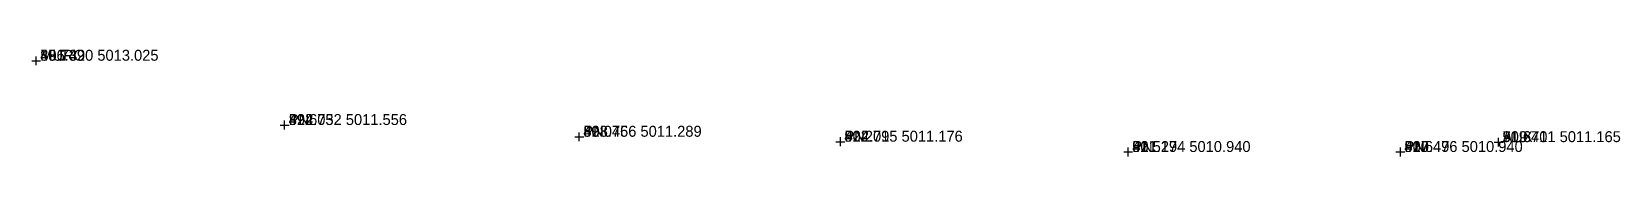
# Model space of a CAD drawing. Extents: x 886 to 1008, y 4909 to 5108.
# Drawn here: x 886.29 to 922.49, y 5010.84 to 5013.28 of the extents above; entities that cross this region are included whole.
import ezdxf

# ---------------------------------------------------------------- set-up
doc = ezdxf.new("R2010")
doc.units = 0
doc.linetypes.add('1', pattern=[0])
doc.layers.get('0').update_dxf_attribs({"linetype": '1'})
doc.styles.add('STD', font='txt')

msp = doc.modelspace()

# ---------------------------------------------------------------- texts
at = {"layer": 'CO_ORDS', "color": 3, "style": 'STD'}
for s, p in [(' 886.390 5013.025', (886.3901, 5013.0249, 49.7418)), (' 892.052 5011.556', (892.052, 5011.5565, 49.6732)), (' 898.766 5011.289', (898.7661, 5011.2885, 50.0448)), (' 904.715 5011.176', (904.7153, 5011.1758, 50.209)), (' 919.711 5011.165', (919.7114, 5011.1652, 50.6395)), (' 911.274 5010.940', (911.2737, 5010.9402, 50.5193)), (' 917.476 5010.940', (917.4758, 5010.9403, 50.649))]:
    msp.add_text(s, height=0.25, dxfattribs=at).set_placement(p)
at = {"layer": 'CODE', "color": 3, "style": 'STD'}
for s, p in [(' MURO', (886.3901, 5013.0249, 49.7418)), (' PN', (892.052, 5011.5565, 49.6732)), (' PN', (898.7661, 5011.2885, 50.0448)), (' PN', (904.7153, 5011.1758, 50.209)), (' AUX', (919.7114, 5011.1652, 50.6395)), (' PN', (911.2737, 5010.9402, 50.5193)), (' PN', (917.4758, 5010.9403, 50.649))]:
    msp.add_text(s, height=0.25, dxfattribs=at).set_placement(p)
at = {"layer": 'HEIGHT', "color": 3, "style": 'STD'}
for s, p in [(' 49.742', (886.3901, 5013.0249, 49.7418)), (' 49.673', (892.052, 5011.5565, 49.6732)), (' 50.045', (898.7661, 5011.2885, 50.0448)), (' 50.209', (904.7153, 5011.1758, 50.209)), (' 50.640', (919.7114, 5011.1652, 50.6395)), (' 50.519', (911.2737, 5010.9402, 50.5193)), (' 50.649', (917.4758, 5010.9403, 50.649))]:
    msp.add_text(s, height=0.25, dxfattribs=at).set_placement(p)
at = {"layer": 'PT_ID', "color": 3, "style": 'STD'}
for s, p in [(' 401', (886.3901, 5013.0249, 49.7418)), (' 424', (892.052, 5011.5565, 49.6732)), (' 423', (898.7661, 5011.2885, 50.0448)), (' 422', (904.7153, 5011.1758, 50.209)), (' 7', (919.7114, 5011.1652, 50.6395)), (' 421', (911.2737, 5010.9402, 50.5193)), (' 420', (917.4758, 5010.9403, 50.649))]:
    msp.add_text(s, height=0.25, dxfattribs=at).set_placement(p)

# ---------------------------------------------------------------- blocks, each defined once
blk = doc.blocks.new('CROSS')
at = {"color": 0}
for p, q in [((-50, 0), (50, 0)), ((0, -50), (0, 50))]:
    blk.add_line(p, q, dxfattribs=at)

# ---------------------------------------------------------------- block references
at = {"layer": 'POINT', "color": 2, "xscale": 0.002, "yscale": 0.002, "zscale": 0.002}
for p in [(886.3901, 5013.0249, 49.7418), (892.052, 5011.5565, 49.6732), (898.7661, 5011.2885, 50.0448), (904.7153, 5011.1758, 50.209), (911.2737, 5010.9402, 50.5193), (917.4758, 5010.9403, 50.649), (919.7114, 5011.1652, 50.6395)]:
    msp.add_blockref('CROSS', p, dxfattribs=at)

msp.set_redraw_order([(e.dxf.handle, doc.entitydb.next_handle()) for e in msp.query("TEXT MTEXT ATTDEF DIMENSION ARC_DIMENSION")])  # texts and dimensions are drawn at this point

doc.saveas('drawing.dxf')
